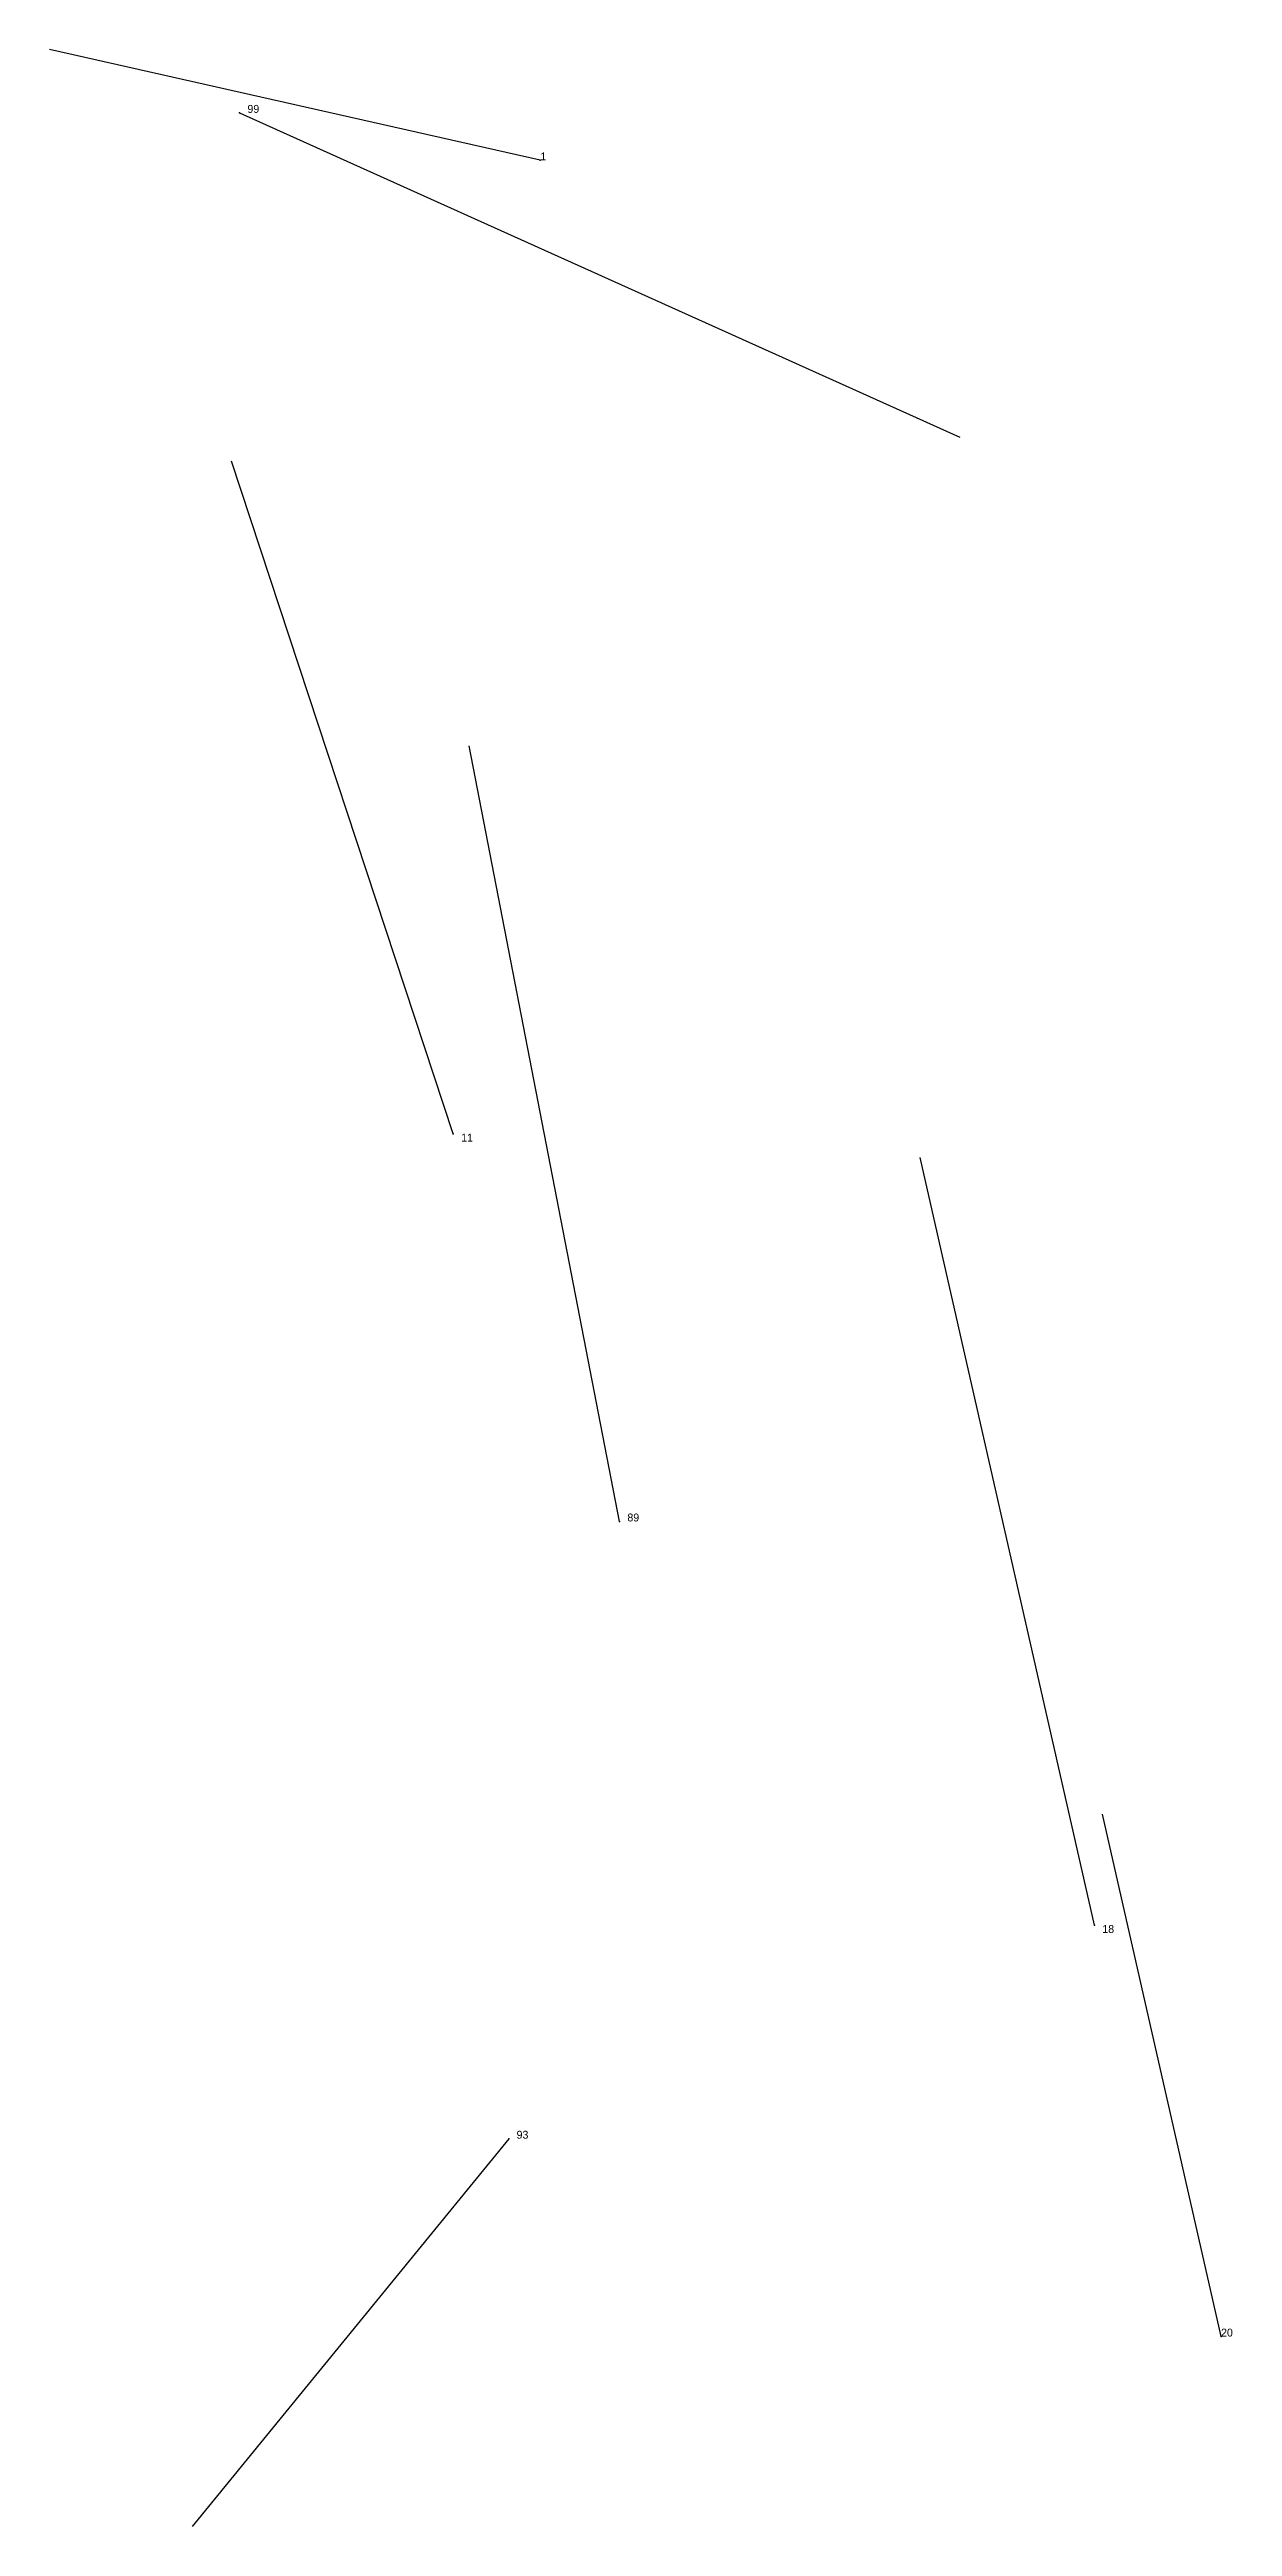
# Model space of a CAD drawing. Extents: x 0 to 1.06, y 0.02 to 1.09.
# Drawn here: x 0.399 to 0.5484, y 0.143 to 0.456 of the extents above; entities that cross this region are included whole.
import ezdxf

# ---------------------------------------------------------------- set-up
doc = ezdxf.new("R2010")
doc.units = 0
for name, color, linetype in [('Facilities', 3, 'CONTINUOUS'), ('Normals', 1, 'CONTINUOUS'), ('Source_points', 5, 'CONTINUOUS'), ('Text', 3, 'CONTINUOUS')]:
    doc.layers.add(name, color=color, linetype=linetype)

msp = doc.modelspace()

# ---------------------------------------------------------------- texts
at = {"layer": 'Text', "color": 3}
for s, p in [('99', (0.424, 0.448, 0.586)), ('1', (0.461, 0.442, 0.282)), ('11', (0.451, 0.318, 0.399)), ('89', (0.472, 0.27, 0.536)), ('18', (0.532, 0.218, 0.498)), ('93', (0.458, 0.192, 0.891)), ('20', (0.547, 0.167, 0.052))]:
    msp.add_text(s, height=0.001, dxfattribs=at).set_placement(p)

# ---------------------------------------------------------------- linework, layer by layer
at = {"layer": 'Facilities', "color": 3}
for p in [(0.423, 0.448, 0.586), (0.461, 0.442, 0.282), (0.45, 0.319, 0.399), (0.471, 0.27, 0.536), (0.531, 0.219, 0.498), (0.457, 0.192, 0.891), (0.547, 0.167, 0.052)]:
    msp.add_point(p, dxfattribs=at)
at = {"layer": 'Normals', "color": 1}
for p, q in [((0.461, 0.442, 0.282), (0.399, 0.456, 0.359)), ((0.423, 0.448, 0.586), (0.514, 0.407, 0.575)), ((0.45, 0.319, 0.399), (0.422, 0.404, 0.442)), ((0.471, 0.27, 0.536), (0.452, 0.368, 0.533)), ((0.531, 0.219, 0.498), (0.509, 0.316, 0.502)), ((0.547, 0.167, 0.052), (0.532, 0.233, 0.125)), ((0.457, 0.192, 0.891), (0.417, 0.143, 0.968))]:
    msp.add_line(p, q, dxfattribs=at)
at = {"layer": 'Source_points', "color": 5}
for p in [(0.423, 0.448, 0.586), (0.461, 0.442, 0.282), (0.45, 0.319, 0.399), (0.471, 0.27, 0.536), (0.531, 0.219, 0.498), (0.457, 0.192, 0.891), (0.547, 0.167, 0.052)]:
    msp.add_point(p, dxfattribs=at)

msp.set_redraw_order([(e.dxf.handle, doc.entitydb.next_handle()) for e in msp.query("TEXT MTEXT ATTDEF DIMENSION ARC_DIMENSION")])  # texts and dimensions are drawn at this point

doc.saveas('drawing.dxf')
